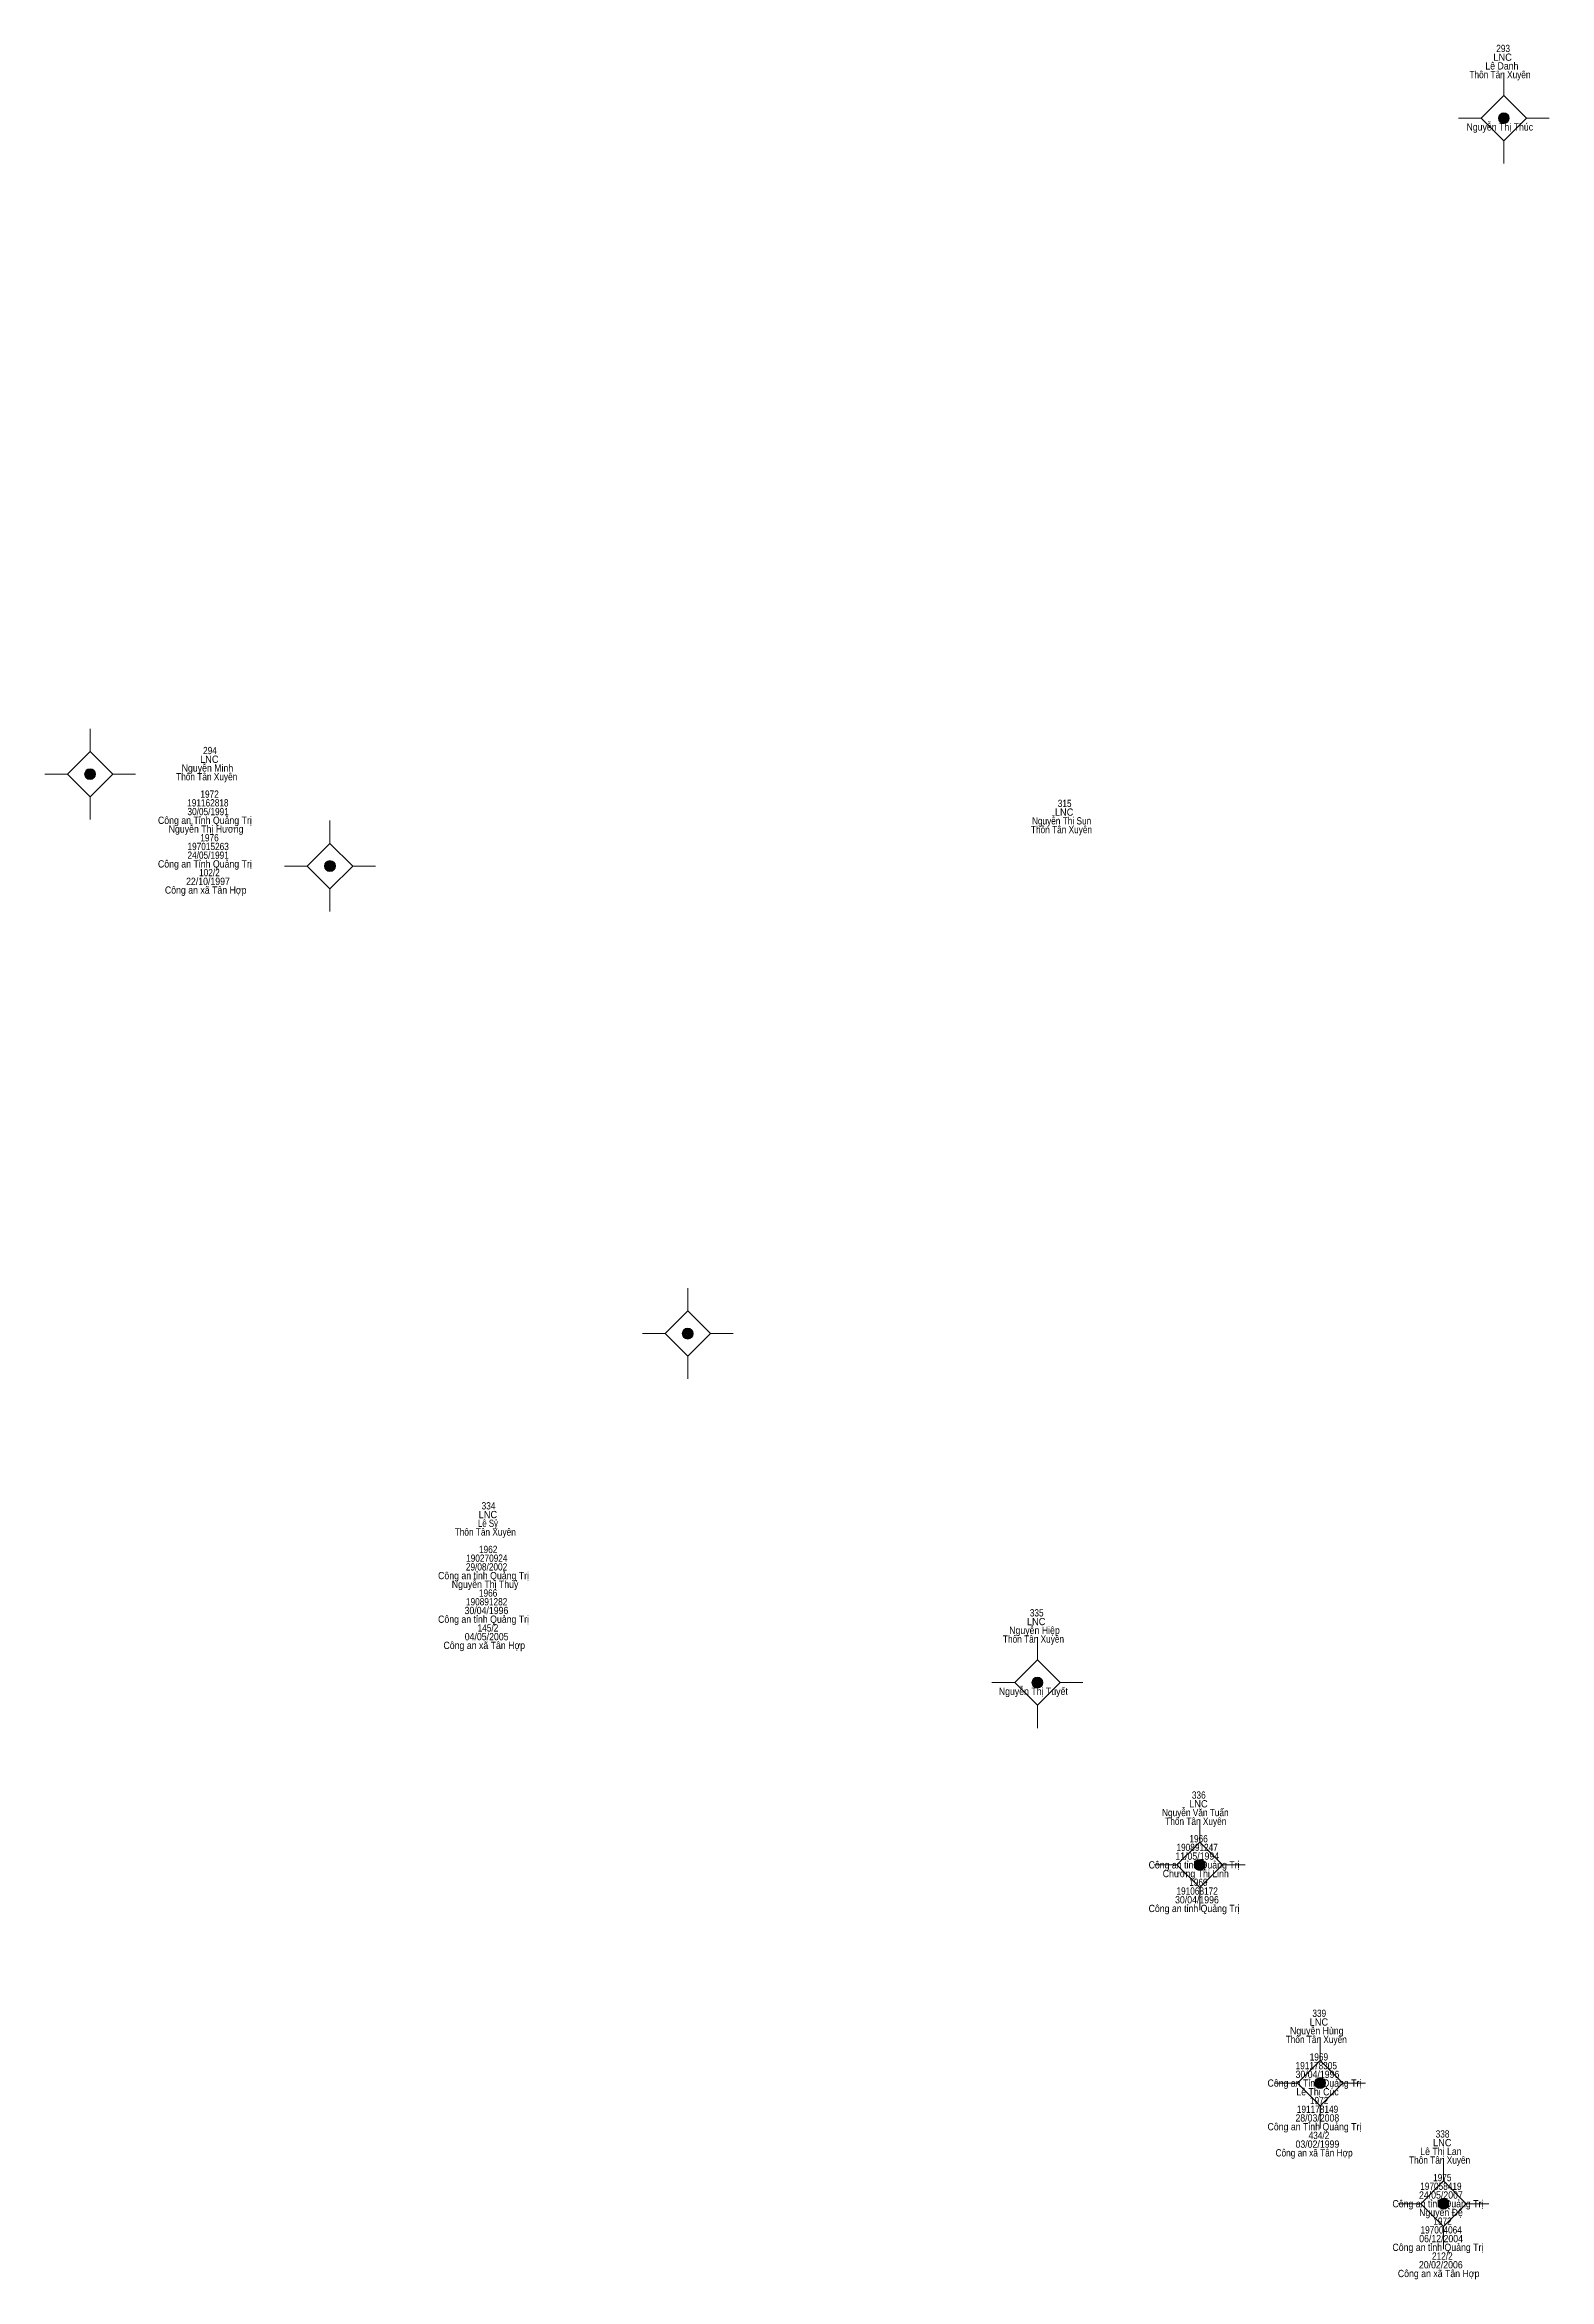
# Model space of a CAD drawing. Header units: metres. Extents: x 550999 to 552168, y 1840994 to 1841978.
# Drawn here: x 551902.4 to 551985.2, y 1841013.5 to 1841136.4 of the extents above; entities that cross this region are included whole.
import ezdxf
from ezdxf.enums import TextEntityAlignment as Align

# ---------------------------------------------------------------- set-up
doc = ezdxf.new("R2010")
doc.units = ezdxf.units.M
doc.header["$LTSCALE"] = 0.16
doc.layers.add('11', color=7, linetype='Continuous', lineweight=13)
doc.layers.add('15', color=7, linetype='Continuous')

msp = doc.modelspace()

# ---------------------------------------------------------------- texts
at = {"layer": '15'}
for s, width, p in [('Lê Danh', 0.9, (551982.63, 1841135.08)), ('LNC', 0.95, (551982.67, 1841135.56)), ('293', 0.85, (551982.7, 1841136.04)), ('Thôn Tân Xuyên', 0.85, (551982.525, 1841134.6)), ('Nguyễn Thị Thúc', 0.9, (551982.515, 1841131.72)), ('LNC', 0.95, (551911.5, 1841096.92)), ('294', 0.85, (551911.535, 1841097.4)), ('Thôn Tân Xuyên', 0.85, (551911.355, 1841095.96)), ('Nguyễn Minh', 0.9, (551911.395, 1841096.44)), ('191162818', 0.85, (551911.42, 1841094.52)), ('1972', 0.85, (551911.515, 1841095)), ('315', 0.85, (551958.57, 1841094.49)), ('Công an Tỉnh Quảng Trị', 0.9, (551911.255, 1841093.56)), ('30/05/1991', 0.85, (551911.435, 1841094.04)), ('Nguyễn Thị Sun', 0.85, (551958.4, 1841093.53)), ('LNC', 0.95, (551958.54, 1841094.01)), ('Nguyễn Thị Hương', 0.9, (551911.32, 1841093.08)), ('197015263', 0.85, (551911.435, 1841092.12)), ('1976', 0.85, (551911.51, 1841092.6)), ('Thôn Tân Xuyên', 0.85, (551958.395, 1841093.05)), ('Công an Tỉnh Quảng Trị', 0.9, (551911.255, 1841091.16)), ('24/05/1991', 0.85, (551911.435, 1841091.64)), ('Công an xã Tân Hợp', 0.9, (551911.3, 1841089.72)), ('22/10/1997', 0.9, (551911.425, 1841090.2)), ('102/2', 0.85, (551911.505, 1841090.68)), ('LNC', 0.95, (551926.83, 1841055.35)), ('334', 0.85, (551926.865, 1841055.83)), ('Thôn Tân Xuyên', 0.85, (551926.685, 1841054.39)), ('Lê Sỷ', 0.8, (551926.835, 1841054.87)), ('190270924', 0.85, (551926.77, 1841052.95)), ('1962', 0.85, (551926.845, 1841053.43)), ('Công an tỉnh Quảng Trị', 0.9, (551926.59, 1841051.99)), ('Nguyễn Thị Thuỷ', 0.9, (551926.675, 1841051.51)), ('29/08/2002', 0.85, (551926.755, 1841052.47)), ('190891282', 0.85, (551926.76, 1841050.55)), ('1966', 0.85, (551926.84, 1841051.03)), ('Công an tỉnh Quảng Trị', 0.9, (551926.59, 1841049.59)), ('30/04/1996', 0.9, (551926.75, 1841050.07)), ('145/2', 0.85, (551926.835, 1841049.11)), ('Nguyễn Hiệp', 0.9, (551956.91, 1841048.98)), ('LNC', 0.95, (551957, 1841049.46)), ('335', 0.85, (551957.03, 1841049.94)), ('Công an xã Tân Hợp', 0.9, (551926.63, 1841048.15)), ('04/05/2005', 0.9, (551926.76, 1841048.63)), ('Thôn Tân Xuyên', 0.85, (551956.855, 1841048.5)), ('Nguyễn Thị Tuyết', 0.9, (551956.845, 1841045.62)), ('LNC', 0.95, (551965.93, 1841039.43)), ('336', 0.85, (551965.95, 1841039.91)), ('Nguyễn Văn Tuấn', 0.85, (551965.76, 1841038.95)), ('Thôn Tân Xuyên', 0.85, (551965.785, 1841038.47)), ('190891247', 0.85, (551965.86, 1841037.03)), ('1966', 0.85, (551965.94, 1841037.51)), ('Công an tỉnh Quảng Trị', 0.9, (551965.69, 1841036.07)), ('Chương Thị Linh', 0.9, (551965.785, 1841035.59)), ('11/05/1994', 0.9, (551965.865, 1841036.55)), ('191068172', 0.85, (551965.86, 1841034.63)), ('1969', 0.85, (551965.93, 1841035.11)), ('Công an tỉnh Quảng Trị', 0.9, (551965.69, 1841033.67)), ('30/04/1996', 0.9, (551965.85, 1841034.15)), ('Nguyễn Hùng', 0.9, (551972.445, 1841026.94)), ('LNC', 0.95, (551972.56, 1841027.42)), ('339', 0.85, (551972.58, 1841027.9)), ('Thôn Tân Xuyên', 0.85, (551972.415, 1841026.46)), ('30/04/1996', 0.9, (551972.48, 1841024.54)), ('191178305 ', 0.85, (551972.48, 1841025.02)), ('1969', 0.85, (551972.56, 1841025.5)), ('Công an Tỉnh Quảng Trị', 0.9, (551972.315, 1841024.06)), ('Lê Thị Cúc', 0.9, (551972.485, 1841023.58)), ('28/03/2008', 0.9, (551972.475, 1841022.14)), ('191178149', 0.85, (551972.485, 1841022.62)), ('1972', 0.85, (551972.575, 1841023.1)), ('Công an Tỉnh Quảng Trị', 0.9, (551972.315, 1841021.66)), ('03/02/1999', 0.9, (551972.48, 1841020.7)), ('434/2', 0.85, (551972.565, 1841021.18)), ('LNC', 0.95, (551979.35, 1841020.78)), ('338', 0.85, (551979.365, 1841021.26)), ('Công an xã Tân Hợp ', 0.85, (551972.36, 1841020.22)), ('Thôn Tân Xuyên', 0.85, (551979.205, 1841019.82)), ('Lê Thị Lan', 0.9, (551979.275, 1841020.3)), ('197058419', 0.85, (551979.275, 1841018.38)), ('1975', 0.85, (551979.35, 1841018.86)), ('Công an tỉnh Quảng Trị', 0.9, (551979.11, 1841017.42)), ('24/05/2007', 0.9, (551979.275, 1841017.9)), ('Nguyễn Đệ', 0.9, (551979.28, 1841016.94)), ('197004064', 0.85, (551979.29, 1841015.98)), ('1972', 0.85, (551979.365, 1841016.46)), ('Công an tỉnh Quảng Trị', 0.9, (551979.11, 1841015.02)), ('06/12/2004', 0.9, (551979.285, 1841015.5)), ('212/2', 0.85, (551979.355, 1841014.54)), ('Công an xã Tân Hợp', 0.9, (551979.15, 1841013.58)), ('20/02/2006', 0.9, (551979.27, 1841014.06))]:
    msp.add_text(s, height=0.4, dxfattribs=dict(at, width=width)).set_placement(p, align=Align.CENTER)

# ---------------------------------------------------------------- hatches: boundary and pattern name
at = {"layer": '11'}
for points in [[(551983.0395, 1841132.4, 1), (551982.4395, 1841132.4, 1)], [(551905.2395, 1841096.3, 1), (551904.6395, 1841096.3, 1)], [(551918.4395, 1841091.24, 1), (551917.8395, 1841091.24, 1)], [(551938.1295, 1841065.51, 1), (551937.5295, 1841065.51, 1)], [(551957.3695, 1841046.3, 1), (551956.7695, 1841046.3, 1)], [(551966.2995, 1841036.27, 1), (551965.6995, 1841036.27, 1)], [(551972.9295, 1841024.26, 1), (551972.3295, 1841024.26, 1)], [(551979.7195, 1841017.62, 1), (551979.1195, 1841017.62, 1)]]:
    msp.add_hatch(color=256, dxfattribs=at).paths.add_polyline_path(points)

# ---------------------------------------------------------------- linework, layer by layer
for p, q in [((551982.74, 1841134.9), (551982.74, 1841133.65)), ((551981.49, 1841132.4), (551980.24, 1841132.4)), ((551985.24, 1841132.4), (551983.99, 1841132.4)), ((551982.74, 1841131.15), (551982.74, 1841129.9)), ((551904.94, 1841098.8), (551904.94, 1841097.55)), ((551903.69, 1841096.3), (551902.44, 1841096.3)), ((551907.44, 1841096.3), (551906.19, 1841096.3)), ((551904.94, 1841095.05), (551904.94, 1841093.8)), ((551918.14, 1841093.74), (551918.14, 1841092.49)), ((551916.89, 1841091.24), (551915.64, 1841091.24)), ((551920.64, 1841091.24), (551919.39, 1841091.24)), ((551918.14, 1841089.99), (551918.14, 1841088.74)), ((551937.83, 1841068.01), (551937.83, 1841066.76)), ((551936.58, 1841065.51), (551935.33, 1841065.51)), ((551940.33, 1841065.51), (551939.08, 1841065.51)), ((551937.83, 1841064.26), (551937.83, 1841063.01)), ((551957.07, 1841048.8), (551957.07, 1841047.55)), ((551955.82, 1841046.3), (551954.57, 1841046.3)), ((551959.57, 1841046.3), (551958.32, 1841046.3)), ((551957.07, 1841045.05), (551957.07, 1841043.8)), ((551966, 1841038.77), (551966, 1841037.52)), ((551964.75, 1841036.27), (551963.5, 1841036.27)), ((551968.5, 1841036.27), (551967.25, 1841036.27)), ((551966, 1841035.02), (551966, 1841033.77)), ((551972.63, 1841026.76), (551972.63, 1841025.51)), ((551971.38, 1841024.26), (551970.13, 1841024.26)), ((551975.13, 1841024.26), (551973.88, 1841024.26)), ((551972.63, 1841023.01), (551972.63, 1841021.76)), ((551979.42, 1841020.12), (551979.42, 1841018.87)), ((551978.17, 1841017.62), (551976.92, 1841017.62)), ((551981.92, 1841017.62), (551980.67, 1841017.62)), ((551979.42, 1841016.37), (551979.42, 1841015.12))]:
    msp.add_line(p, q, dxfattribs=at)
for points in [[(551982.74, 1841133.65), (551981.49, 1841132.4), (551982.74, 1841131.15), (551983.99, 1841132.4)], [(551904.94, 1841097.55), (551903.69, 1841096.3), (551904.94, 1841095.05), (551906.19, 1841096.3)], [(551918.14, 1841092.49), (551916.89, 1841091.24), (551918.14, 1841089.99), (551919.39, 1841091.24)], [(551937.83, 1841066.76), (551936.58, 1841065.51), (551937.83, 1841064.26), (551939.08, 1841065.51)], [(551957.07, 1841047.55), (551955.82, 1841046.3), (551957.07, 1841045.05), (551958.32, 1841046.3)], [(551966, 1841037.52), (551964.75, 1841036.27), (551966, 1841035.02), (551967.25, 1841036.27)], [(551972.63, 1841025.51), (551971.38, 1841024.26), (551972.63, 1841023.01), (551973.88, 1841024.26)], [(551979.42, 1841018.87), (551978.17, 1841017.62), (551979.42, 1841016.37), (551980.67, 1841017.62)]]:
    msp.add_lwpolyline(points, close=True, dxfattribs=at)
for centre in [(551982.7395, 1841132.4), (551904.9395, 1841096.3), (551918.1395, 1841091.24), (551937.8295, 1841065.51), (551957.0695, 1841046.3), (551965.9995, 1841036.27), (551972.6295, 1841024.26), (551979.4195, 1841017.62)]:
    msp.add_circle(centre, 0.3, dxfattribs=at)

msp.set_redraw_order([(e.dxf.handle, doc.entitydb.next_handle()) for e in msp.query("TEXT MTEXT ATTDEF DIMENSION ARC_DIMENSION")])  # texts and dimensions are drawn at this point

doc.saveas('drawing.dxf')
